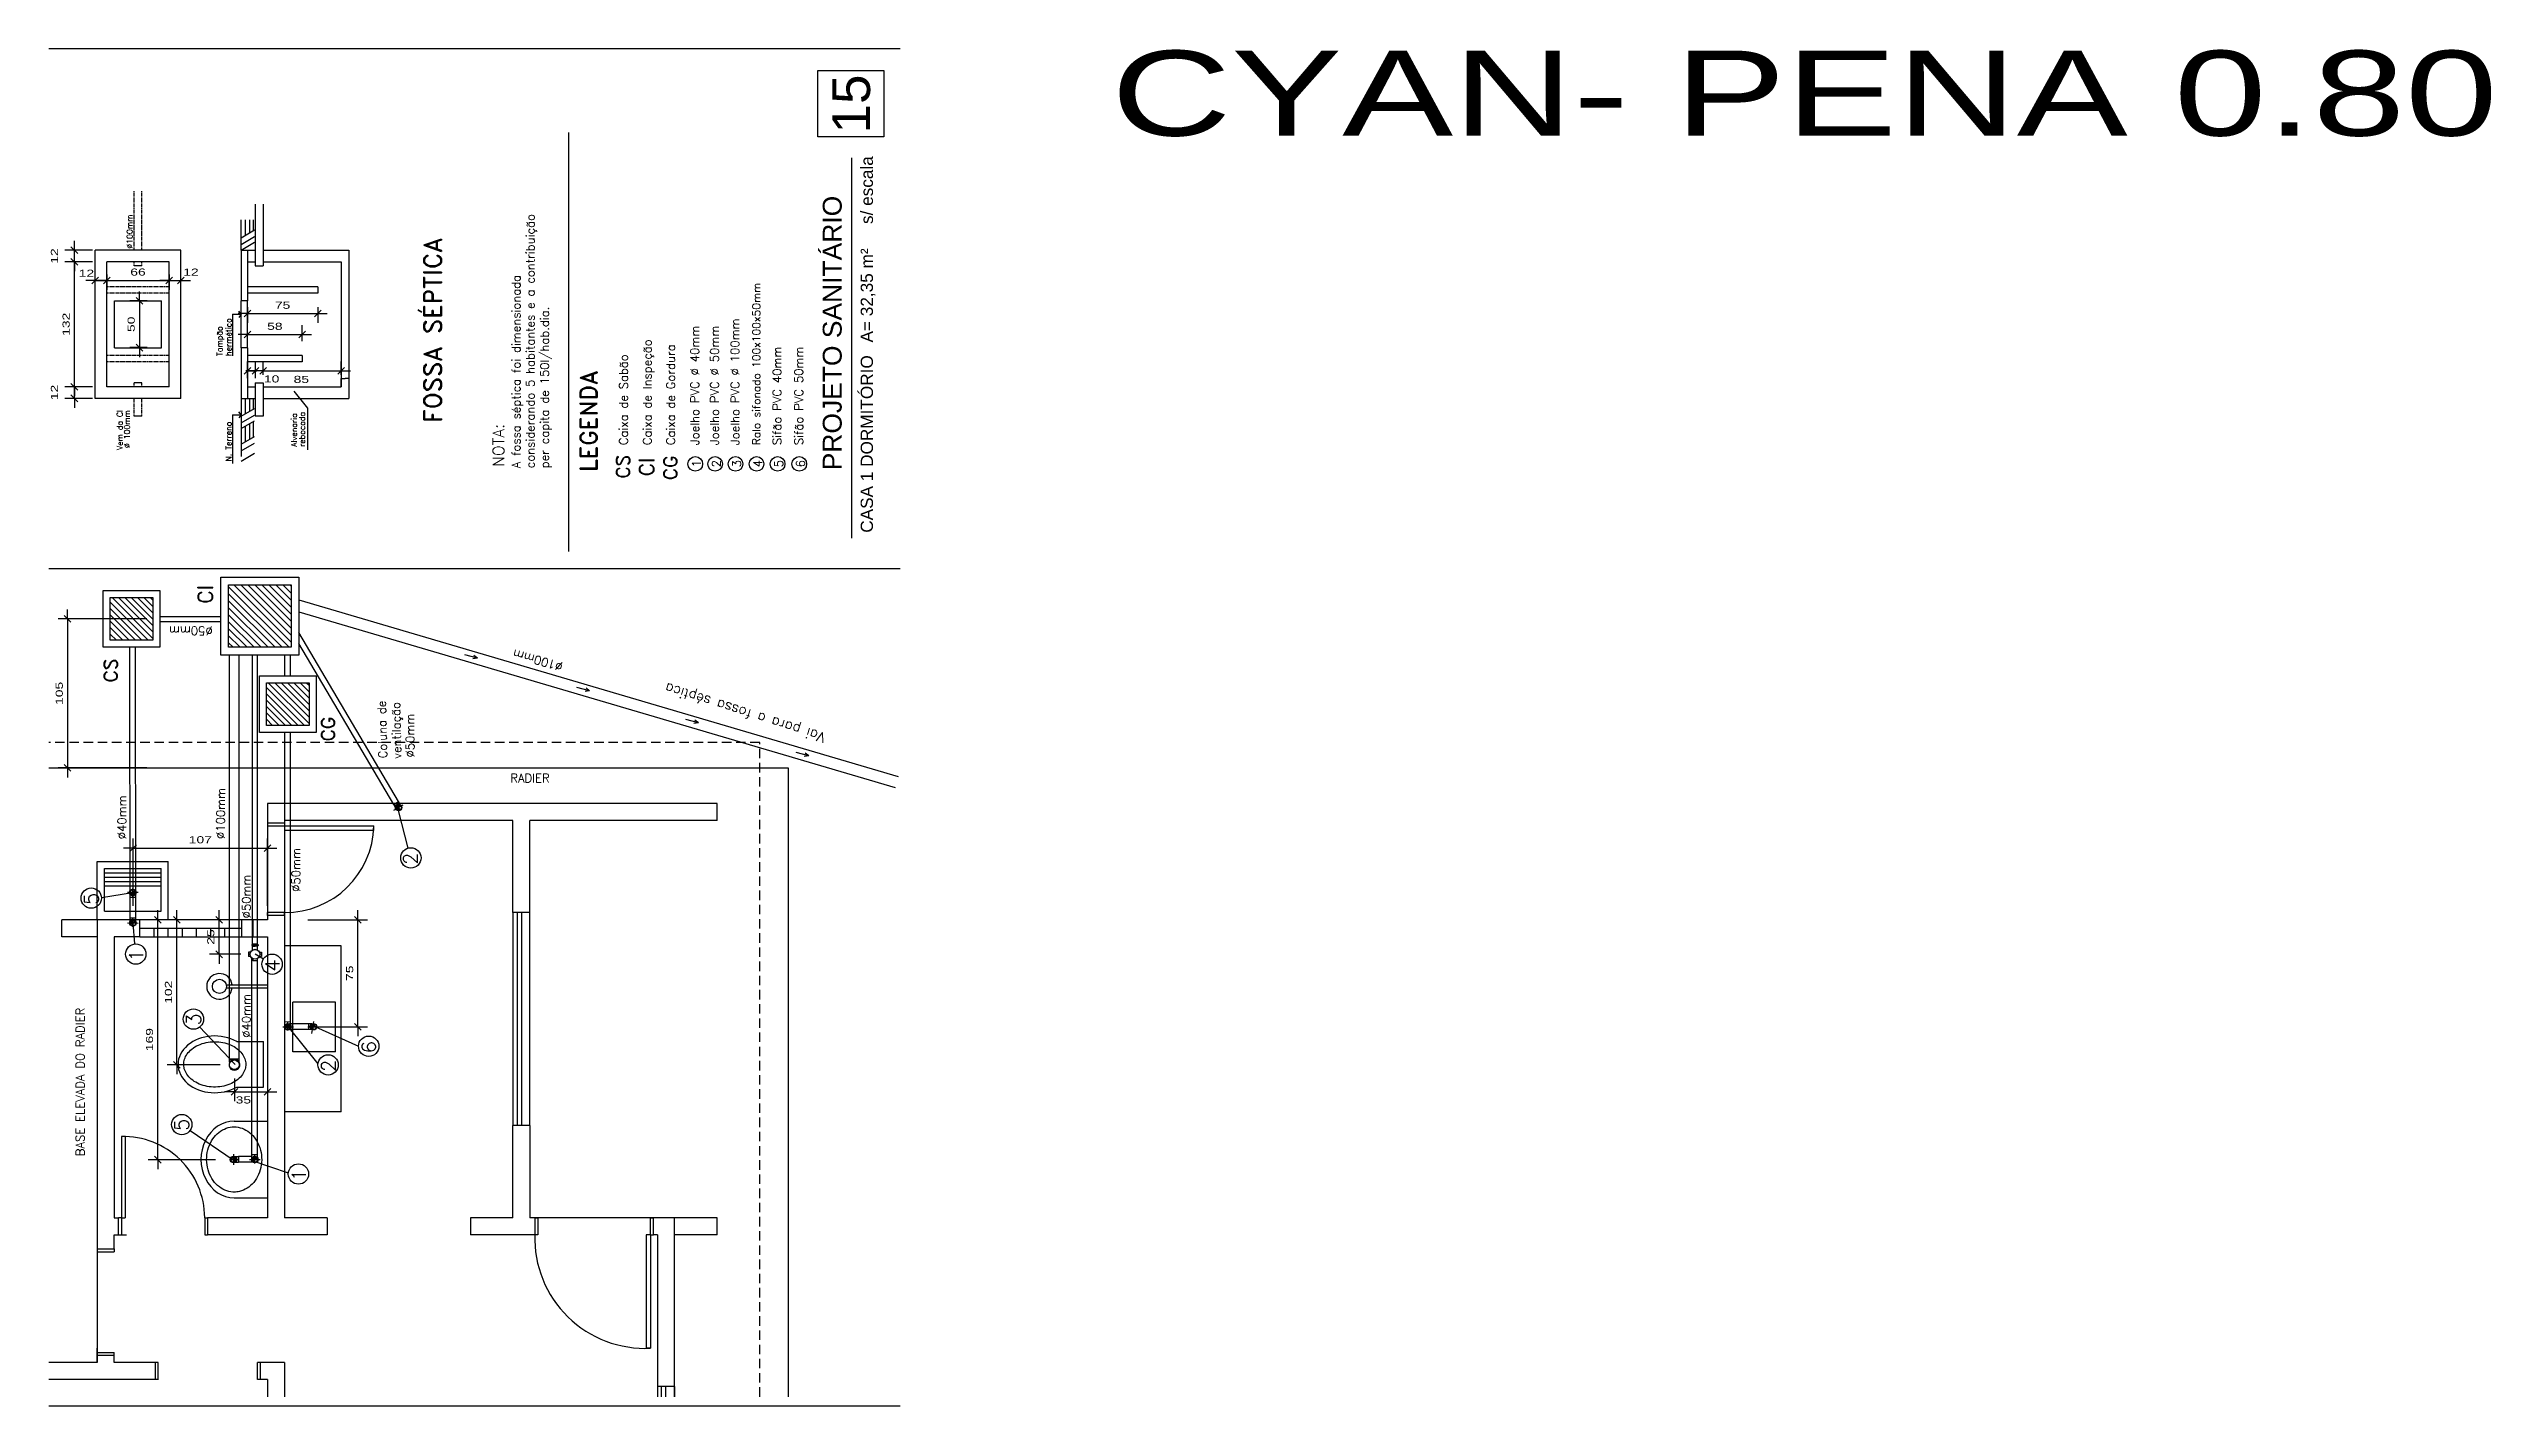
# Model space of a CAD drawing. Header units: millimetres. Extents: x 379 to 8329, y 269 to 4802.
# Drawn here: x 4837 to 7419, y 269 to 1704 of the extents above; entities that cross this region are included whole.
import ezdxf

# ---------------------------------------------------------------- set-up
doc = ezdxf.new("R2010")
doc.units = ezdxf.units.MM
doc.header["$LTSCALE"] = 20
doc.header["$MEASUREMENT"] = 0
doc.linetypes.add('DASHED', pattern=[0.75, 0.5, -0.25])
doc.linetypes.add('HIDDEN', pattern=[0.375, 0.25, -0.125])
for name, color, linetype in [('1', 7, 'Continuous'), ('ARQ-2', 2, 'Continuous'), ('ARQ-SIMB', 2, 'Continuous'), ('Cotas', 7, 'Continuous'), ('ELE-TXT', 9, 'Continuous'), ('Esquadria', 3, 'Continuous'), ('FINA', 1, 'Continuous'), ('GROSSA', 1, 'Continuous'), ('HID-2', 2, 'Continuous'), ('SAN-1', 1, 'Continuous'), ('SAN-4', 4, 'Continuous'), ('SAN-SIMB', 2, 'Continuous'), ('SAN-TXT', 9, 'Continuous'), ('Texto', 2, 'Continuous'), ('TIGRECAD', 2, 'Continuous'), ('TINTERNO', 9, 'Continuous')]:
    doc.layers.add(name, color=color, linetype=linetype)
doc.styles.add('BUILD', font='romand.shx')
doc.styles.add('REGUA100', font='arial.ttf', dxfattribs={"width": 1.4})
doc.styles.add('ROMANS', font='romans.shx')
doc.styles.add('Textos Gd.', font='arial.ttf', dxfattribs={"height": 0.15})
doc.dimstyles.new('ISO-25', dxfattribs={"dimscale": 5, "dimtxt": 1.5, "dimasz": 0.01, "dimexe": 2, "dimexo": 3, "dimgap": 0.98, "dimtad": 1, "dimrnd": 0.5, "dimtxsty": 'REGUA100', "dimblk1": 'COTATR', "dimblk2": 'COTATR', "dimsah": 1, "dimcen": 4, "dimdle": 4, "dimclrd": 1, "dimclre": 1, "dimclrt": 2, "dimaunit": 1, "dimadec": 0, "dimazin": 0, "dimtfac": 1, "dimtofl": 0, "dimtmove": 2, "dimatfit": 3, "dimldrblk": 'COTATR', "dimfxl": 1, "dimarcsym": 0})
doc.dimstyles.new('KARLA', dxfattribs={"dimscale": 0, "dimtxt": 0.1, "dimasz": 0.05, "dimexe": 0.05, "dimexo": 0.02, "dimgap": 0.05, "dimtad": 0, "dimdsep": 46, "dimtxsty": 'ROMANS', "dimblk1": 'OBLIQUE', "dimblk2": 'OBLIQUE', "dimsah": 1, "dimcen": 2.5, "dimdle": 0.05, "dimclrt": 3, "dimadec": 0, "dimazin": 0, "dimtfac": 1, "dimtdec": 4, "dimtofl": 0, "dimtmove": 0, "dimatfit": 3, "dimldrblk": 'OBLIQUE', "dimfxl": 1, "dimtolj": 1, "dimtzin": 0, "dimarcsym": 0})

msp = doc.modelspace()

# ---------------------------------------------------------------- texts
at = {"layer": '1', "color": 4, "style": 'REGUA100', "width": 1.4}
msp.add_text('CYAN- PENA 0.80', height=89.92429, dxfattribs=at).set_placement((5960.039, 1611.775))
at = {"layer": 'ELE-TXT', "style": 'BUILD'}
for s, height, p in [('FOSSA SÉPTICA', 18.9, (5252.048, 1308.056)), ('LEGENDA', 18, (5416.542, 1256.297)), ('NOTA:', 12, (5318.239, 1261.73))]:
    msp.add_text(s, height=height, rotation=90, dxfattribs=at).set_placement(p)
at = {"layer": 'SAN-TXT', "linetype": 'Continuous', "style": 'BUILD'}
for s, height, p in [('CS', 14.4, (5451.024, 1249.263)), ('CI', 15.84, (5476.905, 1251.526)), ('CG', 14.4, (5501.104, 1247.596)), ('CI', 15.84, (5010.254, 1116.81)), ('CS', 14.4, (4909.25, 1033.728)), ('CG', 14.4, (5139.082, 971.466))]:
    msp.add_text(s, height=height, rotation=90, dxfattribs=at).set_placement(p)
at = {"layer": 'Texto', "color": 3, "style": 'Textos Gd.'}
for s, height, p in [('15', 40, (5705.129, 1614.27)), ('PROJETO SANITÁRIO', 20, (5675.119, 1258.03))]:
    msp.add_text(s, height=height, rotation=90, dxfattribs=at).set_placement(p)
at = {"layer": 'Texto', "color": 2}
for s, height, style, p in [('s/ escala', 13, 'Textos Gd.', (5708.209, 1518.433)), ('A= 32,35 m²', 13, 'Textos Gd.', (5708.209, 1393.183)), ('CASA 1 DORMITÓRIO', 13, 'Textos Gd.', (5708.209, 1192.033)), ('1', 9, 'ROMANS', (5526.12, 1261.185)), ('2', 9, 'ROMANS', (5547.033, 1261.185)), ('3', 9, 'ROMANS', (5568.622, 1261.185)), ('4', 9, 'ROMANS', (5590.885, 1261.185)), ('5', 9, 'ROMANS', (5613.148, 1261.185)), ('6', 9, 'ROMANS', (5636.085, 1261.185))]:
    msp.add_text(s, height=height, rotation=90, dxfattribs=dict(at, style=style)).set_placement(p)
at = {"layer": 'Texto', "style": 'ROMANS'}
for s, height, rotation, p in [('Ø100mm', 6, 90, (4925.197, 1492.314)), ('considerando 5 habitantes e a contribuição', 9, 90, (5350.37, 1260.152)), ('A fossa séptica foi dimensionada', 9, 90, (5335.37, 1260.152)), ('Ralo sifonado 100x100x50mm', 8.25, 90, (5589.047, 1284.653)), ('per capita de 150l/hab.dia.', 9, 90, (5365.526, 1260.152)), ('Tampão', 6, 90, (5020.36, 1378.854)), ('hermético', 6, 90, (5029.858, 1378.854)), ('Caixa de Inspeção', 9, 90, (5474.076, 1284.653)), ('Joelho PVC Ø 40mm', 9, 90, (5524.282, 1284.653)), ('Joelho PVC Ø 50mm', 9, 90, (5545.196, 1284.653)), ('Joelho PVC Ø 100mm', 9, 90, (5566.784, 1284.653)), ('Caixa de Sabão', 9, 90, (5448.972, 1284.653)), ('Caixa de Gordura', 9, 90, (5498.825, 1284.653)), ('Sifão PVC 40mm', 9, 90, (5611.31, 1284.653)), ('Sifão PVC 50mm', 9, 90, (5634.248, 1284.653)), ('Vem da CI', 6, 90, (4914.871, 1279.311)), ('Ø 100mm', 6, 90, (4922.461, 1281.539)), ('Alvenaria ', 6, 90, (5099.071, 1282.796)), ('rebocada', 6, 90, (5107.618, 1282.796)), ('N. Terreno', 6, 90, (5029.858, 1267.259)), ('Ø50mm', 9, 180.19471, (5010.074, 1092.896)), ('Ø100mm', 9, 164.574874, (5380.947, 1054.315)), ('Coluna de ', 9, 91.335785, (5194.519, 953.67)), ('ventilação', 9, 91.335785, (5209.494, 953.019)), ('Vai para a fossa séptica', 10.5, 162.313795, (5658.64, 979.64)), ('Ø50mm', 9, 90.19471, (5223.315, 954.435)), ('Ø40mm', 9, 90.19471, (4918.611, 867.938)), ('Ø100mm', 9, 89.573009, (5022.736, 868.176)), ('Ø50mm', 9, 90.19471, (5102.595, 812.357)), ('Ø50mm', 9, 90.19471, (5050.228, 784.298)), ('2', 15, 90, (5226.675, 840.964)), ('5', 15, 90, (4889.261, 798.659)), ('1', 15, 90, (4936.625, 738.841)), ('4', 15, 90, (5080.734, 728.109)), ('Ø40mm', 9, 90.19471, (5050.202, 658.091)), ('BASE ELEVADA DO RADIER', 9, 90, (4874.454, 532.854)), ('3', 15, 90, (4997.477, 671.08)), ('6', 15, 90, (5182.688, 641.766)), ('2', 15, 90, (5139.979, 622.014)), ('5', 15, 90, (4984.739, 559.712)), ('1', 15, 90, (5108.612, 506.626))]:
    msp.add_text(s, height=height, rotation=rotation, dxfattribs=at).set_placement(p)
msp.add_text('RADIER', height=9, dxfattribs=at).set_placement((5324.749, 928.117))

# ---------------------------------------------------------------- blocks, each defined once
blk = doc.blocks.new('COTATR')
at = {"color": 6}
blk.add_line((-71, -71), (71, 71), dxfattribs=at)
at = {"color": 0, "linetype": 'ByBlock'}
blk.add_line((0, 0), (200, 0), dxfattribs=at)
blk = doc.blocks.new('*D209')
at = {"layer": '1', "color": 1, "lineweight": -2, "transparency": 16777216}
for p, q in [((5039.8, 782.9), (5006.8, 782.9)), ((5016.8, 746.4), (5016.8, 782.8)), ((5039.8, 746.3), (5006.8, 746.3))]:
    blk.add_line(p, q, dxfattribs=at)
at = {"layer": 'DEFPOINTS', "color": 0, "transparency": 16777216}
for p in [(5016.8, 782.9), (5054.8, 782.9), (5054.8, 746.3)]:
    blk.add_point(p, dxfattribs=at)
at = {"layer": '1', "color": 1, "lineweight": -2, "transparency": 16777216, "xscale": 0.05, "yscale": 0.05, "zscale": 0.05}
for p, rotation in [((5016.8, 782.9), 90), ((5016.8, 746.3), 270)]:
    blk.add_blockref('COTATR', p, dxfattribs=dict(at, rotation=rotation))
at = {"layer": '1', "color": 2, "transparency": 16777216, "insert": (5008.1, 764.6), "char_height": 7.5, "attachment_point": 5, "rotation": 90, "style": 'REGUA100'}
blk.add_mtext('25', dxfattribs=at)
blk = doc.blocks.new('*D210')
at = {"layer": '1', "color": 1, "lineweight": -2, "transparency": 16777216}
for p, q in [((4925.9, 797.4), (4925.9, 868.6)), ((4925.9, 858.6), (5068, 858.6)), ((5068, 797.4), (5068, 868.6))]:
    blk.add_line(p, q, dxfattribs=at)
at = {"layer": 'DEFPOINTS', "color": 0, "transparency": 16777216}
for p in [(5068, 858.6), (4925.9, 782.4), (5068, 782.4)]:
    blk.add_point(p, dxfattribs=at)
at = {"layer": '1', "color": 1, "lineweight": -2, "transparency": 16777216, "xscale": 0.05, "yscale": 0.05, "zscale": 0.05, "rotation": 180}
blk.add_blockref('COTATR', (4925.9, 858.6), dxfattribs=at)
at = {"layer": '1', "color": 1, "lineweight": -2, "transparency": 16777216, "xscale": 0.05, "yscale": 0.05, "zscale": 0.05}
blk.add_blockref('COTATR', (5068, 858.6), dxfattribs=at)
at = {"layer": '1', "color": 2, "transparency": 16777216, "insert": (4997, 867.4), "char_height": 7.5, "attachment_point": 5, "style": 'REGUA100'}
blk.add_mtext('107', dxfattribs=at)
blk = doc.blocks.new('*D211')
at = {"layer": '1', "color": 1, "lineweight": -2, "transparency": 16777216}
for p, q in [((5013, 782.9), (4942, 782.9)), ((4952, 529.3), (4952, 782.8)), ((5013, 529.2), (4942, 529.2))]:
    blk.add_line(p, q, dxfattribs=at)
at = {"layer": 'DEFPOINTS', "color": 0, "transparency": 16777216}
for p in [(4952, 782.9), (5028, 782.9), (5028, 529.2)]:
    blk.add_point(p, dxfattribs=at)
at = {"layer": '1', "color": 1, "lineweight": -2, "transparency": 16777216, "xscale": 0.05, "yscale": 0.05, "zscale": 0.05}
for p, rotation in [((4952, 782.9), 90), ((4952, 529.2), 270)]:
    blk.add_blockref('COTATR', p, dxfattribs=dict(at, rotation=rotation))
at = {"layer": '1', "color": 2, "transparency": 16777216, "insert": (4943.3, 656.1), "char_height": 7.5, "attachment_point": 5, "rotation": 90, "style": 'REGUA100'}
blk.add_mtext('169', dxfattribs=at)
blk = doc.blocks.new('*D212')
at = {"layer": '1', "color": 1, "lineweight": -2, "transparency": 16777216}
for p, q in [((5110.5, 782.9), (5173.6, 782.9)), ((5163.6, 669.7), (5163.6, 782.8)), ((5110.5, 669.7), (5173.6, 669.7))]:
    blk.add_line(p, q, dxfattribs=at)
at = {"layer": 'DEFPOINTS', "color": 0, "transparency": 16777216}
for p in [(5095.5, 782.9), (5163.6, 782.9), (5095.5, 669.7)]:
    blk.add_point(p, dxfattribs=at)
at = {"layer": '1', "color": 1, "lineweight": -2, "transparency": 16777216, "xscale": 0.05, "yscale": 0.05, "zscale": 0.05}
for p, rotation in [((5163.6, 782.9), 90), ((5163.6, 669.7), 270)]:
    blk.add_blockref('COTATR', p, dxfattribs=dict(at, rotation=rotation))
at = {"layer": '1', "color": 2, "transparency": 16777216, "insert": (5154.9, 726.3), "char_height": 7.5, "attachment_point": 5, "rotation": 90, "style": 'REGUA100'}
blk.add_mtext('75', dxfattribs=at)
blk = doc.blocks.new('*D213')
at = {"layer": '1', "color": 1, "lineweight": -2, "transparency": 16777216}
for p, q in [((5018, 782.9), (4962.1, 782.9)), ((4972.1, 629.5), (4972.1, 782.8)), ((5018, 629.5), (4962.1, 629.5))]:
    blk.add_line(p, q, dxfattribs=at)
at = {"layer": 'DEFPOINTS', "color": 0, "transparency": 16777216}
for p in [(4972.1, 782.9), (5033, 782.9), (5033, 629.5)]:
    blk.add_point(p, dxfattribs=at)
at = {"layer": '1', "color": 1, "lineweight": -2, "transparency": 16777216, "xscale": 0.05, "yscale": 0.05, "zscale": 0.05}
for p, rotation in [((4972.1, 782.9), 90), ((4972.1, 629.5), 270)]:
    blk.add_blockref('COTATR', p, dxfattribs=dict(at, rotation=rotation))
at = {"layer": '1', "color": 2, "transparency": 16777216, "insert": (4963.3, 706.2), "char_height": 7.5, "attachment_point": 5, "rotation": 90, "style": 'REGUA100'}
blk.add_mtext('102', dxfattribs=at)
blk = doc.blocks.new('*D214')
at = {"layer": '1', "color": 1, "lineweight": -2, "transparency": 16777216}
for p, q in [((5033, 615), (5033, 591)), ((5033.1, 601), (5068, 601)), ((5068, 615), (5068, 591))]:
    blk.add_line(p, q, dxfattribs=at)
at = {"layer": 'DEFPOINTS', "color": 0, "transparency": 16777216}
for p in [(5033, 630), (5068, 630), (5068, 601)]:
    blk.add_point(p, dxfattribs=at)
at = {"layer": '1', "color": 1, "lineweight": -2, "transparency": 16777216, "xscale": 0.05, "yscale": 0.05, "zscale": 0.05, "rotation": 180}
blk.add_blockref('COTATR', (5033, 601), dxfattribs=at)
at = {"layer": '1', "color": 1, "lineweight": -2, "transparency": 16777216, "xscale": 0.05, "yscale": 0.05, "zscale": 0.05}
blk.add_blockref('COTATR', (5068, 601), dxfattribs=at)
at = {"layer": '1', "color": 2, "transparency": 16777216, "insert": (5042.5, 592.3), "char_height": 7.5, "attachment_point": 5, "style": 'REGUA100'}
blk.add_mtext('35', dxfattribs=at)
blk = doc.blocks.new('*D215')
at = {"layer": '1', "color": 1, "lineweight": -2, "transparency": 16777216}
for p, q in [((4940.3, 1101), (4846.6, 1101)), ((4856.6, 1100.9), (4856.6, 943.4)), ((4940.3, 943.4), (4846.6, 943.4))]:
    blk.add_line(p, q, dxfattribs=at)
at = {"layer": 'DEFPOINTS', "color": 0, "transparency": 16777216}
for p in [(4955.3, 1101), (4856.6, 943.4), (4955.3, 943.4)]:
    blk.add_point(p, dxfattribs=at)
at = {"layer": '1', "color": 1, "lineweight": -2, "transparency": 16777216, "xscale": 0.05, "yscale": 0.05, "zscale": 0.05}
for p, rotation in [((4856.6, 1101), 90), ((4856.6, 943.4), 270)]:
    blk.add_blockref('COTATR', p, dxfattribs=dict(at, rotation=rotation))
at = {"layer": '1', "color": 2, "transparency": 16777216, "insert": (4847.9, 1022.2), "char_height": 7.5, "attachment_point": 5, "rotation": 90, "style": 'REGUA100'}
blk.add_mtext('105', dxfattribs=at)
blk = doc.blocks.new('_Oblique')
at = {"layer": 'Esquadria', "color": 0, "lineweight": -2}
blk.add_line((-0.5, -0.5), (0.5, 0.5), dxfattribs=at)
blk = doc.blocks.new('*D216')
at = {"layer": 'DEFPOINTS', "color": 0, "transparency": 16777216}
for p in [(5145.9, 1355), (5145.9, 1346.4), (5154.2, 1334.1)]:
    blk.add_point(p, dxfattribs=at)
at = {"layer": 'SAN-SIMB', "color": 0, "lineweight": -2, "transparency": 16777216}
for p, q in [((5145.9, 1346.4), (5145.9, 1355)), ((5145.9, 1355), (5150, 1355)), ((5154.2, 1355), (5150.1, 1355)), ((5154.2, 1334.1), (5154.2, 1355))]:
    blk.add_line(p, q, dxfattribs=at)
at = {"layer": 'SAN-SIMB', "color": 0, "lineweight": -2, "transparency": 16777216, "xscale": 0.02, "yscale": 0.02, "zscale": 0.02, "rotation": 180}
blk.add_blockref('_Oblique', (5145.9, 1355), dxfattribs=at)
at = {"layer": 'SAN-SIMB', "color": 0, "lineweight": -2, "transparency": 16777216, "xscale": 0.02, "yscale": 0.02, "zscale": 0.02}
blk.add_blockref('_Oblique', (5154.2, 1355), dxfattribs=at)
at = {"layer": 'SAN-SIMB', "color": 3, "transparency": 16777216, "insert": (5150, 1355), "char_height": 0.06, "attachment_point": 5, "style": 'ROMANS'}
blk.add_mtext('\\A1;0.1', dxfattribs=at)
blk = doc.blocks.new('*D217')
at = {"layer": '1', "color": 1, "lineweight": -2, "transparency": 16777216}
for p, q in [((4883.1, 1490.8), (4853.8, 1490.8)), ((4883.1, 1478.4), (4853.8, 1478.4)), ((4863.8, 1478.5), (4863.8, 1490.8))]:
    blk.add_line(p, q, dxfattribs=at)
at = {"layer": 'DEFPOINTS', "color": 0, "transparency": 16777216}
for p in [(4863.8, 1490.8), (4898.1, 1490.8), (4898.1, 1478.4)]:
    blk.add_point(p, dxfattribs=at)
at = {"layer": '1', "color": 1, "lineweight": -2, "transparency": 16777216, "xscale": 0.05, "yscale": 0.05, "zscale": 0.05}
for p, rotation in [((4863.8, 1490.8), 90), ((4863.8, 1478.4), 270)]:
    blk.add_blockref('COTATR', p, dxfattribs=dict(at, rotation=rotation))
at = {"layer": '1', "color": 2, "transparency": 16777216, "insert": (4842.7, 1484.6), "char_height": 7.5, "attachment_point": 5, "rotation": 90, "style": 'REGUA100'}
blk.add_mtext('12', dxfattribs=at)
blk = doc.blocks.new('*D218')
at = {"layer": '1', "color": 1, "lineweight": -2, "transparency": 16777216}
for p, q in [((4883.1, 1478.4), (4853.8, 1478.4)), ((4863.8, 1346.5), (4863.8, 1478.4)), ((4883.1, 1346.4), (4853.8, 1346.4))]:
    blk.add_line(p, q, dxfattribs=at)
at = {"layer": 'DEFPOINTS', "color": 0, "transparency": 16777216}
for p in [(4863.8, 1478.4), (4898.1, 1478.4), (4898.1, 1346.4)]:
    blk.add_point(p, dxfattribs=at)
at = {"layer": '1', "color": 1, "lineweight": -2, "transparency": 16777216, "xscale": 0.05, "yscale": 0.05, "zscale": 0.05}
for p, rotation in [((4863.8, 1478.4), 90), ((4863.8, 1346.4), 270)]:
    blk.add_blockref('COTATR', p, dxfattribs=dict(at, rotation=rotation))
at = {"layer": '1', "color": 2, "transparency": 16777216, "insert": (4855.1, 1412.4), "char_height": 7.5, "attachment_point": 5, "rotation": 90, "style": 'REGUA100'}
blk.add_mtext('132', dxfattribs=at)
blk = doc.blocks.new('*D219')
at = {"layer": '1', "color": 1, "lineweight": -2, "transparency": 16777216}
for p, q in [((4883.1, 1346.4), (4853.8, 1346.4)), ((4863.8, 1334.1), (4863.8, 1346.4)), ((4883.1, 1334.1), (4853.8, 1334.1))]:
    blk.add_line(p, q, dxfattribs=at)
at = {"layer": 'DEFPOINTS', "color": 0, "transparency": 16777216}
for p in [(4863.8, 1346.4), (4898.1, 1346.4), (4898.1, 1334.1)]:
    blk.add_point(p, dxfattribs=at)
at = {"layer": '1', "color": 1, "lineweight": -2, "transparency": 16777216, "xscale": 0.05, "yscale": 0.05, "zscale": 0.05}
for p, rotation in [((4863.8, 1346.4), 90), ((4863.8, 1334.1), 270)]:
    blk.add_blockref('COTATR', p, dxfattribs=dict(at, rotation=rotation))
at = {"layer": '1', "color": 2, "transparency": 16777216, "insert": (4842.7, 1340.3), "char_height": 7.5, "attachment_point": 5, "rotation": 90, "style": 'REGUA100'}
blk.add_mtext('12', dxfattribs=at)
blk = doc.blocks.new('*D220')
at = {"layer": '1', "color": 1, "lineweight": -2, "transparency": 16777216}
for p, q in [((4898.1, 1465), (4898.1, 1448.8)), ((4898.2, 1458.8), (4964.1, 1458.8)), ((4964.1, 1465), (4964.1, 1448.8))]:
    blk.add_line(p, q, dxfattribs=at)
at = {"layer": 'DEFPOINTS', "color": 0, "transparency": 16777216}
for p in [(4898.1, 1480), (4964.1, 1480), (4964.1, 1458.8)]:
    blk.add_point(p, dxfattribs=at)
at = {"layer": '1', "color": 1, "lineweight": -2, "transparency": 16777216, "xscale": 0.05, "yscale": 0.05, "zscale": 0.05, "rotation": 180}
blk.add_blockref('COTATR', (4898.1, 1458.8), dxfattribs=at)
at = {"layer": '1', "color": 1, "lineweight": -2, "transparency": 16777216, "xscale": 0.05, "yscale": 0.05, "zscale": 0.05}
blk.add_blockref('COTATR', (4964.1, 1458.8), dxfattribs=at)
at = {"layer": '1', "color": 2, "transparency": 16777216, "insert": (4931.1, 1467.6), "char_height": 7.5, "attachment_point": 5, "style": 'REGUA100'}
blk.add_mtext('66', dxfattribs=at)
blk = doc.blocks.new('*D221')
at = {"layer": '1', "color": 1, "lineweight": -2, "transparency": 16777216}
for p, q in [((4964.1, 1439.4), (4964.1, 1468.8)), ((4964.2, 1458.8), (4976.5, 1458.8)), ((4976.5, 1439.4), (4976.5, 1468.8))]:
    blk.add_line(p, q, dxfattribs=at)
at = {"layer": 'DEFPOINTS', "color": 0, "transparency": 16777216}
for p in [(4976.5, 1458.8), (4964.1, 1424.4), (4976.5, 1424.4)]:
    blk.add_point(p, dxfattribs=at)
at = {"layer": '1', "color": 1, "lineweight": -2, "transparency": 16777216, "xscale": 0.05, "yscale": 0.05, "zscale": 0.05, "rotation": 180}
blk.add_blockref('COTATR', (4964.1, 1458.8), dxfattribs=at)
at = {"layer": '1', "color": 1, "lineweight": -2, "transparency": 16777216, "xscale": 0.05, "yscale": 0.05, "zscale": 0.05}
blk.add_blockref('COTATR', (4976.5, 1458.8), dxfattribs=at)
at = {"layer": '1', "color": 2, "transparency": 16777216, "insert": (4987.1, 1467.6), "char_height": 7.5, "attachment_point": 5, "style": 'REGUA100'}
blk.add_mtext('12', dxfattribs=at)
blk = doc.blocks.new('*D222')
at = {"layer": '1', "color": 1, "lineweight": -2, "transparency": 16777216}
for p, q in [((4885.8, 1439.4), (4885.8, 1468.8)), ((4885.8, 1458.8), (4898.1, 1458.8)), ((4898.1, 1439.4), (4898.1, 1468.8))]:
    blk.add_line(p, q, dxfattribs=at)
at = {"layer": 'DEFPOINTS', "color": 0, "transparency": 16777216}
for p in [(4898.1, 1458.8), (4885.8, 1424.4), (4898.1, 1424.4)]:
    blk.add_point(p, dxfattribs=at)
at = {"layer": '1', "color": 1, "lineweight": -2, "transparency": 16777216, "xscale": 0.05, "yscale": 0.05, "zscale": 0.05, "rotation": 180}
blk.add_blockref('COTATR', (4885.8, 1458.8), dxfattribs=at)
at = {"layer": '1', "color": 1, "lineweight": -2, "transparency": 16777216, "xscale": 0.05, "yscale": 0.05, "zscale": 0.05}
blk.add_blockref('COTATR', (4898.1, 1458.8), dxfattribs=at)
at = {"layer": '1', "color": 2, "transparency": 16777216, "insert": (4876.6, 1466.4), "char_height": 7.5, "attachment_point": 5, "style": 'REGUA100'}
blk.add_mtext('12', dxfattribs=at)
blk = doc.blocks.new('*D223')
at = {"layer": '1', "color": 1, "lineweight": -2, "transparency": 16777216}
for p, q in [((4940.9, 1437.2), (4922.6, 1437.2)), ((4932.6, 1437.1), (4932.6, 1387.7)), ((4940.9, 1387.7), (4922.6, 1387.7))]:
    blk.add_line(p, q, dxfattribs=at)
at = {"layer": 'DEFPOINTS', "color": 0, "transparency": 16777216}
for p in [(4955.9, 1437.2), (4932.6, 1387.7), (4955.9, 1387.7)]:
    blk.add_point(p, dxfattribs=at)
at = {"layer": '1', "color": 1, "lineweight": -2, "transparency": 16777216, "xscale": 0.05, "yscale": 0.05, "zscale": 0.05}
for p, rotation in [((4932.6, 1437.2), 90), ((4932.6, 1387.7), 270)]:
    blk.add_blockref('COTATR', p, dxfattribs=dict(at, rotation=rotation))
at = {"layer": '1', "color": 2, "transparency": 16777216, "insert": (4923.9, 1412.4), "char_height": 7.5, "attachment_point": 5, "rotation": 90, "style": 'REGUA100'}
blk.add_mtext('50', dxfattribs=at)
blk = doc.blocks.new('*D224')
at = {"layer": '1', "color": 1, "lineweight": -2, "transparency": 16777216}
for p, q in [((5046.9, 1430.4), (5046.9, 1413.8)), ((5047, 1423.8), (5121.1, 1423.8)), ((5121.2, 1430.4), (5121.2, 1413.8))]:
    blk.add_line(p, q, dxfattribs=at)
at = {"layer": 'DEFPOINTS', "color": 0, "transparency": 16777216}
for p in [(5046.9, 1445.4), (5121.2, 1445.4), (5121.2, 1423.8)]:
    blk.add_point(p, dxfattribs=at)
at = {"layer": '1', "color": 1, "lineweight": -2, "transparency": 16777216, "xscale": 0.05, "yscale": 0.05, "zscale": 0.05, "rotation": 180}
blk.add_blockref('COTATR', (5046.9, 1423.8), dxfattribs=at)
at = {"layer": '1', "color": 1, "lineweight": -2, "transparency": 16777216, "xscale": 0.05, "yscale": 0.05, "zscale": 0.05}
blk.add_blockref('COTATR', (5121.2, 1423.8), dxfattribs=at)
at = {"layer": '1', "color": 2, "transparency": 16777216, "insert": (5084, 1432.5), "char_height": 7.5, "attachment_point": 5, "style": 'REGUA100'}
blk.add_mtext('75', dxfattribs=at)
blk = doc.blocks.new('*D225')
at = {"layer": '1', "color": 1, "lineweight": -2, "transparency": 16777216}
for p, q in [((5046.9, 1394.4), (5046.9, 1411.5)), ((5047, 1401.5), (5104.6, 1401.5)), ((5104.7, 1394.4), (5104.7, 1411.5))]:
    blk.add_line(p, q, dxfattribs=at)
at = {"layer": 'DEFPOINTS', "color": 0, "transparency": 16777216}
for p in [(5104.7, 1401.5), (5046.9, 1379.4), (5104.7, 1379.4)]:
    blk.add_point(p, dxfattribs=at)
at = {"layer": '1', "color": 1, "lineweight": -2, "transparency": 16777216, "xscale": 0.05, "yscale": 0.05, "zscale": 0.05, "rotation": 180}
blk.add_blockref('COTATR', (5046.9, 1401.5), dxfattribs=at)
at = {"layer": '1', "color": 1, "lineweight": -2, "transparency": 16777216, "xscale": 0.05, "yscale": 0.05, "zscale": 0.05}
blk.add_blockref('COTATR', (5104.7, 1401.5), dxfattribs=at)
at = {"layer": '1', "color": 2, "transparency": 16777216, "insert": (5075.8, 1410.2), "char_height": 7.5, "attachment_point": 5, "style": 'REGUA100'}
blk.add_mtext('58', dxfattribs=at)
blk = doc.blocks.new('*D226')
at = {"layer": '1', "color": 1, "lineweight": -2, "transparency": 16777216}
for p, q in [((5046.9, 1355.4), (5046.9, 1373.1)), ((5055.2, 1355.4), (5055.2, 1373.1)), ((5046.9, 1363.1), (5046.8, 1363.1)), ((5055.2, 1363.1), (5055.3, 1363.1))]:
    blk.add_line(p, q, dxfattribs=at)
at = {"layer": 'DEFPOINTS', "color": 0, "transparency": 16777216}
for p in [(5046.9, 1363.1), (5046.9, 1340.4), (5055.2, 1340.4)]:
    blk.add_point(p, dxfattribs=at)
at = {"layer": '1', "color": 1, "lineweight": -2, "transparency": 16777216, "xscale": 0.05, "yscale": 0.05, "zscale": 0.05}
blk.add_blockref('COTATR', (5046.9, 1363.1), dxfattribs=at)
at = {"layer": '1', "color": 1, "lineweight": -2, "transparency": 16777216, "xscale": 0.05, "yscale": 0.05, "zscale": 0.05, "rotation": 180}
blk.add_blockref('COTATR', (5055.2, 1363.1), dxfattribs=at)
at = {"layer": '1', "color": 2, "transparency": 16777216, "insert": (5072.4, 1354.6), "char_height": 7.5, "attachment_point": 5, "style": 'REGUA100'}
blk.add_mtext('10', dxfattribs=at)
blk = doc.blocks.new('*D227')
at = {"layer": '1', "color": 1, "lineweight": -2, "transparency": 16777216}
for p, q in [((5063.4, 1358.8), (5063.4, 1373.1)), ((5145.9, 1358.8), (5145.9, 1373.1)), ((5063.5, 1363.1), (5145.9, 1363.1))]:
    blk.add_line(p, q, dxfattribs=at)
at = {"layer": 'DEFPOINTS', "color": 0, "transparency": 16777216}
for p in [(5063.4, 1343.8), (5145.9, 1363.1), (5145.9, 1343.8)]:
    blk.add_point(p, dxfattribs=at)
at = {"layer": '1', "color": 1, "lineweight": -2, "transparency": 16777216, "xscale": 0.05, "yscale": 0.05, "zscale": 0.05, "rotation": 180}
blk.add_blockref('COTATR', (5063.4, 1363.1), dxfattribs=at)
at = {"layer": '1', "color": 1, "lineweight": -2, "transparency": 16777216, "xscale": 0.05, "yscale": 0.05, "zscale": 0.05}
blk.add_blockref('COTATR', (5145.9, 1363.1), dxfattribs=at)
at = {"layer": '1', "color": 2, "transparency": 16777216, "insert": (5103.8, 1354.1), "char_height": 7.5, "attachment_point": 5, "style": 'REGUA100'}
blk.add_mtext('85', dxfattribs=at)
blk = doc.blocks.new('j9n100s')
at = {"layer": 'TIGRECAD'}
for p, q in [((27, 51), (60, 51)), ((27, -51), (60, -51))]:
    blk.add_line(p, q, dxfattribs=at)
blk.add_circle((0, 0), 53.2, dxfattribs=at)
for start, end in [(61.785, 298.215), (298.215, 61.785)]:
    blk.add_arc((0, 0), 57.7, start, end, dxfattribs=at)
at = {"layer": 'TINTERNO'}
blk.add_line((60, -51), (60, 51), dxfattribs=at)
blk.add_circle((0, 0), 51, dxfattribs=at)
blk = doc.blocks.new('csn105cp')
at = {"layer": 'TIGRECAD'}
for p, q in [((-69, -22), (-69, 22)), ((-49, 22), (-69, 22)), ((22, 69), (-22, 69)), ((-22, 49), (-22, 69)), ((22, 49), (22, 69)), ((45, 27), (85, 27)), ((90, 27), (85, 27)), ((85, 27), (85, 27)), ((91, 31), (91, 28)), ((101, 32), (92, 32)), ((92, -31), (92, 31)), ((101, 31), (101, -31)), ((102, 31), (102, 28)), ((108, 27), (103, 27)), ((108, -27), (108, 27)), ((-49, -22), (-69, -22)), ((-22, -49), (-22, -69)), ((22, -69), (-22, -69)), ((22, -49), (22, -69)), ((45, -27), (85, -27)), ((90, -27), (85, -27)), ((85, -27), (85, -27)), ((91, -31), (91, -28)), ((101, -32), (92, -32)), ((102, -31), (102, -28)), ((108, -27), (103, -27))]:
    blk.add_line(p, q, dxfattribs=at)
blk.add_circle((0, 0), 52.8, dxfattribs=at)
for centre, radius, start, end in [((-49, 23), 1.5, 270, 334.5897), ((-23, 49), 1.5, 295.4103, 0), ((23, 49), 1.5, 180, 244.5897), ((90, 28), 1, 270, 355), ((92, 31), 1, 90, 175), ((101, 31), 1, 15, 90), ((103, 28), 1, 195, 270), ((-49, -23), 1.5, 25.4103, 90), ((-23, -49), 1.5, 0, 64.5897), ((23, -49), 1.5, 115.4103, 180), ((90, -28), 1, 5, 90), ((92, -31), 1, 185, 270), ((101, -31), 1, 270, 345), ((103, -28), 1, 90, 165)]:
    blk.add_arc(centre, radius, start, end, dxfattribs=at)
at = {"layer": 'TINTERNO'}
for p, q in [((85, 27), (85, 0)), ((85, 27), (85, 0)), ((85, -27), (85, 0)), ((85, -27), (85, 0)), ((91, 27), (91, -27)), ((103, 27), (103, -27))]:
    blk.add_line(p, q, dxfattribs=at)
blk.add_circle((0, 0), 50.8, dxfattribs=at)

# ---------------------------------------------------------------- dimensions: what is measured, and where the dimension line sits
at = {"layer": '1', "color": 1}
for p1, p2, distance, text, picture, middle in [((4898.116, 1478.439), (4898.116, 1490.814), 34.314, '12', '*D217', (4842.687, 1484.626)), ((4898.126, 1346.439), (4898.126, 1478.439), 34.314, '132', '*D218', (4855.08, 1412.439)), ((4955.876, 1437.189), (4955.876, 1387.689), -23.239, '50', '*D223', (4923.907, 1412.439)), ((5046.903, 1445.439), (5121.153, 1445.439), -21.607, '75', '*D224', (5084.028, 1432.545)), ((4898.116, 1334.064), (4898.116, 1346.439), 34.314, '12', '*D219', (4842.687, 1340.251))]:
    dim = msp.add_aligned_dim(p1=p1, p2=p2, distance=distance, text=text, dimstyle='ISO-25', override={"dimblk": 'COTATR', "dimatfit": 2}, dxfattribs=at)
    dim.commit()
    dim.dimension.update_dxf_attribs({"geometry": picture, "text_midpoint": middle})
dim = msp.add_linear_dim(base=(4964.126, 1458.764), p1=(4898.126, 1480.011), p2=(4964.126, 1480.011), angle=0, dimstyle='ISO-25', override={"dimblk": 'COTATR', "dimatfit": 2}, dxfattribs=at)
dim.commit()
dim.dimension.update_dxf_attribs({"geometry": '*D220', "text_midpoint": (4931.126, 1467.575), "dimtype": 161})
for base, p1, p2, angle, text, picture, middle in [((4976.501, 1458.764), (4964.126, 1424.45), (4976.501, 1424.45), 0, '12', '*D221', (4987.149, 1467.575)), ((4898.126, 1458.764), (4885.751, 1424.45), (4898.126, 1424.45), 0, '12', '*D222', (4876.629, 1466.433)), ((5046.903, 1363.081), (5055.153, 1340.416), (5046.903, 1340.416), 180, '10', '*D226', (5072.424, 1354.578)), ((5145.903, 1363.081), (5063.403, 1343.799), (5145.903, 1343.799), 0, '85', '*D227', (5103.778, 1354.076))]:
    dim = msp.add_linear_dim(base=base, p1=p1, p2=p2, angle=angle, text=text, dimstyle='ISO-25', override={"dimblk": 'COTATR', "dimatfit": 2}, dxfattribs=at)
    dim.commit()
    dim.dimension.update_dxf_attribs({"geometry": picture, "text_midpoint": middle, "dimtype": 161})
dim = msp.add_aligned_dim(p1=(5046.903, 1379.439), p2=(5104.653, 1379.439), distance=22.023, dimstyle='ISO-25', override={"dimblk": 'COTATR', "dimatfit": 2}, dxfattribs=at)
dim.commit()
dim.dimension.update_dxf_attribs({"geometry": '*D225', "text_midpoint": (5075.778, 1410.191)})
at = {"layer": '1'}
for p1, p2, distance, text, picture, middle in [((4955.278, 1100.961), (4955.278, 943.38), -98.672, '105', '*D215', (4847.877, 1022.171)), ((4925.877, 782.447), (5068.027, 782.447), 76.174, '107', '*D210', (4996.952, 867.351)), ((5027.985, 529.226), (5027.985, 782.88), 75.973, '169', '*D211', (4943.283, 656.053)), ((5033.027, 629.496), (5033.027, 782.88), 60.958, '102', '*D213', (4963.34, 706.188)), ((5054.812, 746.336), (5054.812, 782.88), 38.017, '25', '*D209', (5008.066, 764.608)), ((5095.498, 669.686), (5095.498, 782.88), -68.093, '75', '*D212', (5154.876, 726.283))]:
    dim = msp.add_aligned_dim(p1=p1, p2=p2, distance=distance, text=text, dimstyle='ISO-25', override={"dimblk": 'COTATR', "dimatfit": 2}, dxfattribs=at)
    dim.commit()
    dim.dimension.update_dxf_attribs({"geometry": picture, "text_midpoint": middle})
dim = msp.add_linear_dim(base=(5068.027, 601.014), p1=(5033.027, 629.964), p2=(5068.027, 629.964), angle=0, dimstyle='ISO-25', override={"dimblk": 'COTATR', "dimatfit": 2}, dxfattribs=at)
dim.commit()
dim.dimension.update_dxf_attribs({"geometry": '*D214', "text_midpoint": (5042.534, 592.282), "dimtype": 161})
at = {"layer": 'SAN-SIMB'}
dim = msp.add_linear_dim(base=(5145.903, 1354.964), p1=(5154.153, 1334.064), p2=(5145.903, 1346.439), angle=180, text='0.1', dimstyle='KARLA', override={"dimscale": 1, "dimtxt": 0.06, "dimasz": 0.02, "dimexe": 0.01, "dimexo": 0.01, "dimgap": 0.02, "dimdle": 0.01, "dimatfit": 1}, dxfattribs=at)
dim.commit()
dim.dimension.update_dxf_attribs({"geometry": '*D216', "text_midpoint": (5150.028, 1354.964)})

# ---------------------------------------------------------------- hatches: boundary and pattern name
at = {"layer": 'FINA'}
h = msp.add_hatch(dxfattribs=at)
h.set_pattern_fill('ANSI31', color=256, scale=1.65, angle=180, style=0)
h.set_pattern_definition([(315, (26618.295, 7563.2864), (-3.7043556, -3.7043556), [])])
h.paths.add_polyline_path([(5092.895, 1070.961), (5092.895, 1136.961), (5026.895, 1136.961), (5026.895, 1070.961)])
h = msp.add_hatch(dxfattribs=at)
h.set_pattern_fill('ANSI31', color=256, scale=1.5, style=0)
h.set_pattern_definition([(135, (-14558.917, -4866.204), (3.367596, 3.367596), [])])
h.paths.add_polyline_path([(4901.818, 1123.461), (4901.818, 1078.461), (4946.818, 1078.461), (4946.818, 1123.461)])
h = msp.add_hatch(dxfattribs=at)
h.set_pattern_fill('ANSI31', color=256, scale=1.5, style=0)
h.set_pattern_definition([(135, (-14393.746, -4956.262), (3.367596, 3.367596), [])])
h.paths.add_polyline_path([(5066.989, 1033.403), (5066.989, 988.403), (5111.989, 988.403), (5111.989, 1033.403)])

# ---------------------------------------------------------------- linework, layer by layer
at = {"color": 1}
msp.add_line((5685.73, 1186.115), (5685.73, 1588.414), dxfattribs=at)
at = {"layer": '1', "color": 1}
for p, q in [((5736.833, 1703.615), (4836.833, 1703.615)), ((5736.833, 1703.615), (4836.833, 1703.615)), ((4836.833, 943.38), (5618.527, 943.38)), ((5543.527, 905.88), (5068.027, 905.88)), ((5068.027, 905.88), (5068.027, 881.88)), ((5068.027, 881.88), (5068.027, 790.38)), ((5327.527, 887.88), (5086.027, 887.88)), ((5086.027, 887.88), (5086.027, 881.88)), ((5086.027, 884.88), (5086.027, 881.88)), ((5086.027, 881.88), (5086.027, 877.38)), ((5180.522, 881.88), (5086.027, 881.88)), ((5180.29, 877.38), (5180.522, 881.88)), ((5327.527, 790.38), (5327.527, 887.88)), ((5345.527, 790.38), (5345.527, 887.88)), ((5543.527, 887.88), (5345.527, 887.88)), ((5180.29, 877.38), (5086.027, 877.38)), ((4888.027, 782.88), (4888.027, 844.38)), ((4888.027, 844.38), (4963.027, 844.38)), ((4895.527, 791.88), (4895.527, 836.88)), ((4895.527, 836.88), (4955.527, 836.88)), ((4895.527, 832.38), (4955.527, 832.38)), ((4895.527, 827.88), (4955.527, 827.88)), ((4955.527, 791.88), (4955.527, 836.88)), ((4963.027, 782.88), (4963.027, 844.38)), ((4895.527, 823.38), (4955.527, 823.38)), ((4895.527, 818.88), (4955.527, 818.88)), ((4906.027, 782.88), (4850.527, 782.88)), ((4850.527, 764.88), (4850.527, 782.88)), ((4933.027, 782.88), (4888.027, 782.88)), ((4933.027, 782.88), (4888.027, 782.88)), ((4895.527, 791.88), (4955.527, 791.88)), ((5053.027, 782.88), (4933.027, 782.88)), ((5053.027, 782.88), (4933.027, 782.88)), ((5068.027, 782.88), (5053.027, 782.88)), ((5068.027, 782.88), (5053.027, 782.88)), ((5068.027, 787.38), (5068.027, 782.88)), ((5068.027, 787.38), (5068.027, 782.88)), ((5086.027, 787.38), (5086.027, 467.88)), ((5327.527, 790.38), (5327.527, 565.38)), ((5332.027, 790.38), (5332.027, 565.38)), ((5336.527, 790.38), (5336.527, 565.38)), ((5345.527, 565.38), (5345.527, 790.38)), ((4888.027, 764.88), (4850.527, 764.88)), ((4888.027, 764.88), (4888.027, 434.88)), ((4933.027, 764.88), (4906.027, 764.88)), ((4906.027, 764.88), (4906.027, 467.88)), ((4933.027, 764.88), (4906.027, 764.88)), ((4933.027, 773.88), (5041.027, 773.88)), ((4933.027, 773.88), (5041.027, 773.88)), ((4933.027, 764.88), (5053.027, 764.88)), ((4933.027, 764.88), (5053.027, 764.88)), ((4948.027, 764.88), (4948.027, 773.88)), ((4948.027, 764.88), (4948.027, 773.88)), ((4963.027, 764.88), (4963.027, 773.88)), ((4963.027, 764.88), (4963.027, 773.88)), ((4978.027, 764.88), (4978.027, 773.88)), ((4978.027, 764.88), (4978.027, 773.88)), ((4993.027, 764.88), (4993.027, 773.88)), ((4993.027, 764.88), (4993.027, 773.88)), ((5008.027, 764.88), (5008.027, 773.88)), ((5023.027, 764.88), (5023.027, 773.88)), ((5038.027, 764.88), (5038.027, 773.88)), ((5038.027, 764.88), (5038.027, 773.88)), ((5068.027, 764.88), (5068.027, 467.88)), ((5146.027, 755.13), (5086.027, 755.13)), ((5146.027, 579.63), (5146.027, 755.13)), ((5024.555, 713.88), (5068.027, 713.88)), ((5024.555, 710.88), (5068.027, 710.88)), ((5139.8, 695.88), (5094.8, 695.88)), ((5094.8, 643.38), (5094.8, 695.88)), ((5139.8, 643.38), (5139.8, 695.88)), ((5035.492, 653.964), (5063.782, 653.964)), ((5063.782, 605.964), (5063.782, 653.964)), ((5139.8, 643.38), (5094.8, 643.38)), ((5035.492, 605.964), (5063.782, 605.964)), ((5032.777, 569.88), (5068.027, 569.88)), ((5146.027, 579.63), (5086.027, 579.63)), ((4917.688, 553.621), (4913.527, 553.72)), ((4913.527, 553.72), (4913.527, 467.88)), ((4917.688, 553.621), (4917.688, 467.88)), ((5327.527, 467.88), (5327.527, 565.38)), ((5345.527, 565.38), (5345.527, 467.88)), ((4910.527, 449.88), (4910.527, 467.88)), ((4913.527, 467.88), (4910.527, 467.88)), ((4913.188, 467.88), (4917.688, 467.88)), ((5068.027, 467.88), (5004.616, 467.88)), ((5032.777, 488.88), (5068.027, 488.88)), ((5131.027, 467.88), (5086.027, 467.88)), ((5131.027, 467.88), (5131.027, 449.88)), ((5282.527, 467.88), (5282.527, 449.88)), ((5350.702, 467.88), (5345.527, 467.88)), ((5478.952, 467.88), (5353.702, 467.88)), ((5473.027, 449.88), (5473.027, 467.88)), ((5473.027, 467.88), (5476.027, 467.88)), ((5543.527, 449.88), (5543.527, 467.88)), ((4906.027, 434.88), (4906.027, 449.88)), ((5131.027, 449.88), (5004.616, 449.88)), ((5350.702, 449.88), (5282.527, 449.88)), ((5468.527, 449.88), (5468.527, 329.959)), ((5473.027, 449.88), (5468.527, 449.88)), ((5473.027, 449.88), (5473.027, 329.88)), ((5473.027, 449.88), (5476.027, 449.88)), ((4888.027, 431.88), (4888.027, 329.88)), ((4888.027, 314.88), (4836.833, 314.88)), ((4888.027, 325.38), (4888.027, 329.88)), ((4888.027, 322.38), (4888.027, 325.38)), ((4888.027, 314.88), (4888.027, 322.38)), ((4906.027, 314.88), (4906.027, 322.38)), ((4949.527, 314.88), (4906.027, 314.88)), ((4949.527, 296.88), (4949.527, 314.88)), ((4952.527, 296.88), (4952.527, 314.88)), ((5060.527, 314.88), (5057.527, 314.88)), ((5086.027, 314.88), (5086.027, 278.615)), ((5468.527, 329.959), (5473.027, 329.88)), ((5473.027, 329.88), (5468.527, 329.88)), ((4949.527, 296.88), (4836.833, 296.88)), ((5060.527, 296.88), (5057.527, 296.88)), ((5068.027, 296.88), (5068.027, 278.615)), ((5498.527, 289.38), (5498.527, 278.615)), ((5736.833, 268.615), (4836.833, 268.615)), ((5736.833, 268.615), (4836.833, 268.615))]:
    msp.add_line(p, q, dxfattribs=at)
at = {"layer": '1', "color": 2}
for p, q in [((5101.145, 1120.94), (5734.963, 934.379)), ((4954.318, 1103.303), (5018.645, 1103.303)), ((4954.318, 1098.315), (5018.645, 1098.315)), ((5101.145, 1108.434), (5731.818, 922.799)), ((5206.618, 907.714), (5101.145, 1086.645)), ((4922.168, 1070.961), (4922.589, 780.506)), ((4928.108, 1070.961), (4928.53, 781.377)), ((5027.947, 635.496), (5027.947, 1062.711)), ((5038.088, 635.496), (5038.088, 1062.711)), ((5052.298, 757.116), (5052.298, 1062.711)), ((5057.285, 757.116), (5057.285, 1062.711)), ((5086.388, 1040.903), (5086.379, 1062.711)), ((5092.328, 1040.903), (5092.319, 1062.711)), ((5201.443, 904.796), (5101.145, 1074.95)), ((5086.497, 675.116), (5086.406, 980.903)), ((5092.437, 675.094), (5092.346, 980.903)), ((5051.568, 534.699), (5051.568, 742.426)), ((5057.568, 534.699), (5057.568, 742.068)), ((5111.279, 672.694), (5091.252, 672.694)), ((5111.315, 666.754), (5091.055, 666.754))]:
    msp.add_line(p, q, dxfattribs=at)
at = {"layer": '1', "color": 1, "linetype": 'DASHED'}
for p, q in [((5588.527, 970.38), (4836.833, 970.38)), ((5588.527, 278.615), (5588.527, 970.38))]:
    msp.add_line(p, q, dxfattribs=at)
at = {"layer": '1'}
for p, q in [((5068.027, 905.88), (5068.027, 782.88)), ((5345.527, 905.88), (5068.027, 905.88)), ((4888.027, 782.88), (4888.027, 314.88)), ((5068.027, 782.88), (4888.027, 782.88)), ((5498.527, 467.88), (5345.527, 467.88)), ((5498.527, 278.615), (5498.527, 467.88)), ((4888.027, 314.88), (4836.833, 314.88))]:
    msp.add_line(p, q, dxfattribs=at)
at = {"layer": '1', "color": 1}
msp.add_lwpolyline([(5649.833, 1610.615), (5649.833, 1680.615), (5719.833, 1680.615), (5719.833, 1610.615)], close=True, dxfattribs=at)
msp.add_circle((5017.207, 712.38), 7.5, dxfattribs=at)
msp.add_arc((5017.207, 712.38), 13.5, 6.37937, 353.62063, dxfattribs=at)
for centre, major_axis, ratio, start_param, end_param in [((5012.215, 629.964), (-38.796, 0), 0.77328519, 4.06888787, 8.49748274), ((5032.777, 529.38), (0, -40.5), 0.8669906, 3.14159265, 6.28318531)]:
    msp.add_ellipse(centre, major_axis=major_axis, ratio=ratio, start_param=start_param, end_param=end_param, dxfattribs=at)
for points, knots in [([(5045.01, 629.964), (5045.01, 631.916), (5044.679, 633.869), (5043.336, 637.723), (5042.321, 639.623), (5039.599, 643.245), (5037.892, 644.963), (5033.864, 648.051), (5031.544, 649.419), (5026.455, 651.661), (5023.686, 652.534), (5017.917, 653.696), (5014.916, 653.983), (5008.922, 653.943), (5005.93, 653.615), (5000.191, 652.378), (4997.446, 651.469), (4992.416, 649.163), (4990.132, 647.767), (4986.184, 644.634), (4984.521, 642.899), (4981.889, 639.254), (4980.92, 637.346), (4979.667, 633.485), (4979.38, 631.531), (4979.467, 627.628), (4979.842, 625.676), (4981.274, 621.83), (4982.336, 619.937), (4985.147, 616.34), (4986.899, 614.64), (4991.006, 611.598), (4993.361, 610.259), (4998.507, 608.082), (5001.298, 607.245), (5007.097, 606.16), (5010.105, 605.913), (5016.096, 606.033), (5019.08, 606.401), (5024.785, 607.713), (5027.506, 608.658), (5032.475, 611.027), (5034.722, 612.45), (5038.589, 615.627), (5040.208, 617.379), (5042.749, 621.046), (5043.673, 622.96), (5044.76, 626.573), (5045.01, 628.269), (5045.01, 629.964)], [0, 0, 0, 0, 0.2632406, 0.2632406, 0.52648119, 0.52648119, 0.78972179, 0.78972179, 1.05296239, 1.05296239, 1.31620298, 1.31620298, 1.57944358, 1.57944358, 1.84268417, 1.84268417, 2.10592477, 2.10592477, 2.36916537, 2.36916537, 2.63240596, 2.63240596, 2.89564656, 2.89564656, 3.15888716, 3.15888716, 3.42212775, 3.42212775, 3.68536835, 3.68536835, 3.94860894, 3.94860894, 4.21184954, 4.21184954, 4.47509014, 4.47509014, 4.73833073, 4.73833073, 5.00157133, 5.00157133, 5.26481193, 5.26481193, 5.52805252, 5.52805252, 5.79129312, 5.79129312, 6.05453371, 6.05453371, 6.28318531, 6.28318531, 6.28318531, 6.28318531]), ([(5032.777, 494.88), (5034.678, 494.88), (5036.579, 495.102), (5041.237, 496.204), (5043.959, 497.355), (5049.047, 500.589), (5051.412, 502.673), (5055.542, 507.625), (5057.304, 510.493), (5060.026, 516.758), (5060.985, 520.153), (5061.982, 527.139), (5062.022, 530.728), (5061.177, 537.744), (5060.292, 541.169), (5057.705, 547.518), (5056.003, 550.442), (5051.975, 555.523), (5049.652, 557.679), (5044.625, 561.067), (5041.924, 562.299), (5036.373, 563.781), (5033.523, 564.033), (5027.871, 563.551), (5025.068, 562.816), (5019.717, 560.386), (5017.17, 558.688), (5012.573, 554.431), (5010.525, 551.872), (5007.154, 546.103), (5005.833, 542.896), (5004.074, 536.136), (5003.636, 532.586), (5003.695, 525.496), (5004.192, 521.957), (5006.063, 515.242), (5007.436, 512.068), (5010.898, 506.382), (5012.985, 503.873), (5017.644, 499.725), (5020.215, 498.087), (5025.598, 495.779), (5028.41, 495.107), (5031.751, 494.897), (5032.264, 494.88), (5032.777, 494.88)], [0, 0, 0, 0, 0.20226286, 0.20226286, 0.50357911, 0.50357911, 0.80489536, 0.80489536, 1.10621161, 1.10621161, 1.40752786, 1.40752786, 1.70884411, 1.70884411, 2.01016036, 2.01016036, 2.31147661, 2.31147661, 2.61279286, 2.61279286, 2.91410911, 2.91410911, 3.21542536, 3.21542536, 3.51674161, 3.51674161, 3.81805786, 3.81805786, 4.11937411, 4.11937411, 4.42069036, 4.42069036, 4.72200661, 4.72200661, 5.02332286, 5.02332286, 5.32463911, 5.32463911, 5.62595536, 5.62595536, 5.92727161, 5.92727161, 6.22858786, 6.22858786, 6.28318531, 6.28318531, 6.28318531, 6.28318531])]:
    msp.add_open_spline(points, degree=3, knots=knots, dxfattribs=at)
msp.add_solid([(5068.077, 782.872), (5068.077, 782.889), (5068.027, 782.88)], dxfattribs=at)
at = {"layer": 'ARQ-2', "color": 1, "linetype": 'Continuous'}
for p, q in [((5063.616, 741.356), (5054.812, 746.336)), ((4996.123, 669.713), (5033.778, 629.964))]:
    msp.add_line(p, q, dxfattribs=at)
for centre in [(5072.854, 735.84), (4989.659, 677.836)]:
    msp.add_circle(centre, 10.76, dxfattribs=at)
at = {"layer": 'ARQ-SIMB', "color": 2}
for p, q in [((5201.443, 904.796), (5206.618, 907.714)), ((5203.218, 901.65), (5201.443, 904.796)), ((5201.767, 898.857), (5211.561, 904.379)), ((5208.769, 898.158), (5204.577, 905.593)), ((5204.714, 903.95), (5207.657, 903.13)), ((5205.027, 904.178), (5208.221, 903.287)), ((5208.393, 904.565), (5206.618, 907.714)), ((5203.618, 901.74), (5206.529, 900.928)), ((5203.622, 901.424), (5206.395, 900.651)), ((5203.646, 902.046), (5206.609, 901.22)), ((5203.66, 901.099), (5206.202, 900.39)), ((5203.704, 902.345), (5206.636, 901.527)), ((5203.738, 900.763), (5205.934, 900.15)), ((5203.792, 902.635), (5206.659, 901.835)), ((5203.909, 902.917), (5206.738, 902.128)), ((5204.056, 903.19), (5206.868, 902.406)), ((5204.237, 903.454), (5207.053, 902.669)), ((5204.454, 903.708), (5207.306, 902.913)), ((5114.892, 672.716), (5111.279, 672.694)), ((5111.279, 672.694), (5111.315, 666.754)), ((5114.135, 671.487), (5116.224, 669.423)), ((5114.321, 671.728), (5116.439, 669.637)), ((5114.53, 671.948), (5116.695, 669.809)), ((5116.596, 675.361), (5114.63, 662.766)), ((5114.76, 672.147), (5116.948, 669.985)), ((5115.012, 672.323), (5117.162, 670.2)), ((5115.288, 672.477), (5117.336, 670.453)), ((5115.589, 672.605), (5117.467, 670.751)), ((5115.92, 672.704), (5117.542, 671.102)), ((5116.287, 672.768), (5117.53, 671.54)), ((5116.7, 672.786), (5117.237, 672.255)), ((5114.93, 666.776), (5111.315, 666.754)), ((5120.679, 669.63), (5112.144, 669.578)), ((5113.595, 669.89), (5115.954, 667.56)), ((5113.608, 669.452), (5116.354, 666.739)), ((5113.637, 670.275), (5115.811, 668.128)), ((5113.708, 668.927), (5115.828, 666.833)), ((5113.718, 670.621), (5115.825, 668.54)), ((5113.831, 670.935), (5115.911, 668.88)), ((5113.971, 671.223), (5116.047, 669.172)), ((5114.038, 668.176), (5115.073, 667.153))]:
    msp.add_line(p, q, dxfattribs=at)
at = {"layer": 'ARQ-SIMB', "color": 1}
for p, q in [((5216.838, 858.635), (5206.403, 898.197)), ((5089.566, 669.964), (5121.407, 630.513)), ((4986.276, 560.212), (5031.783, 529.149)), ((5052.553, 527.953), (5090.041, 515.125))]:
    msp.add_line(p, q, dxfattribs=at)
at = {"layer": 'ARQ-SIMB', "color": 2}
for centre, radius in [((5206.645, 901.617), 3.428), ((5206.645, 901.617), 3.03), ((5116.622, 669.757), 3.428), ((5116.622, 669.757), 3.03)]:
    msp.add_circle(centre, radius, dxfattribs=at)
at = {"layer": 'ARQ-SIMB', "color": 1}
for centre in [(5219.582, 848.231), (5132.112, 629.43), (4977.39, 566.279), (5100.746, 514.042)]:
    msp.add_circle(centre, 10.76, dxfattribs=at)
at = {"layer": 'ARQ-SIMB', "color": 2}
for centre, radius, start, end in [((5204.951, 901.519), 1.684, 236.026993, 3.509374), ((5208.411, 901.516), 1.781, 61.519542, 176.604701), ((5115.866, 671.276), 1.684, 296.255673, 63.738054), ((5117.585, 668.274), 1.781, 123.160346, 238.245504)]:
    msp.add_arc(centre, radius, start, end, dxfattribs=at)
at = {"layer": 'Cotas', "color": 1}
for p, q in [((5618.527, 943.38), (5618.527, 278.615)), ((5543.527, 887.88), (5543.527, 905.88)), ((5543.527, 887.88), (5543.527, 905.88)), ((5068.027, 884.88), (5068.027, 881.88)), ((5086.027, 884.88), (5068.027, 884.88)), ((5086.027, 881.88), (5068.027, 881.88)), ((4933.027, 764.88), (4933.027, 782.88)), ((4933.027, 764.88), (4933.027, 782.88)), ((5041.027, 764.88), (5041.027, 782.88)), ((5053.027, 764.88), (5053.027, 782.88)), ((5053.027, 764.88), (5053.027, 782.88)), ((5086.027, 790.38), (5068.027, 790.38)), ((5068.027, 787.38), (5068.027, 790.38)), ((5068.027, 787.38), (5068.027, 790.38)), ((5086.027, 790.38), (5068.027, 790.38)), ((5086.027, 787.38), (5068.027, 787.38)), ((5086.027, 787.38), (5068.027, 787.38)), ((5086.027, 787.38), (5086.027, 790.38)), ((5086.027, 787.38), (5086.027, 790.38)), ((5345.527, 790.38), (5327.527, 790.38)), ((5053.027, 764.88), (5068.027, 764.88)), ((5053.027, 764.88), (5068.027, 764.88)), ((5345.527, 565.38), (5327.527, 565.38)), ((4906.027, 467.88), (4910.527, 467.88)), ((4913.527, 467.88), (4913.527, 449.88)), ((5001.616, 467.88), (5001.616, 449.88)), ((5001.616, 467.88), (5004.616, 467.88)), ((5004.616, 467.88), (5004.616, 449.88)), ((5327.527, 467.88), (5282.527, 467.88)), ((5350.702, 467.88), (5353.702, 467.88)), ((5350.702, 467.88), (5350.702, 449.88)), ((5353.702, 467.88), (5353.702, 449.88)), ((5473.027, 449.88), (5473.027, 467.88)), ((5476.027, 449.88), (5476.027, 467.88)), ((5543.527, 467.88), (5476.027, 467.88)), ((4906.027, 449.88), (4915.777, 449.88)), ((4906.027, 449.88), (4910.527, 449.88)), ((4910.527, 449.88), (4913.527, 449.88)), ((4915.777, 449.88), (4918.777, 449.88)), ((5001.616, 449.88), (5004.616, 449.88)), ((5353.702, 449.88), (5350.702, 449.88)), ((5480.527, 449.88), (5476.027, 449.88)), ((5480.527, 449.88), (5480.527, 289.38)), ((5498.527, 289.38), (5498.527, 449.88)), ((5543.527, 449.88), (5498.527, 449.88)), ((4888.027, 434.88), (4888.027, 431.88)), ((4888.027, 434.88), (4906.027, 434.88)), ((4888.027, 431.88), (4906.027, 431.88)), ((4906.027, 434.88), (4906.027, 431.88)), ((4888.027, 325.38), (4906.027, 325.38)), ((4888.027, 322.38), (4906.027, 322.38)), ((4906.027, 322.38), (4906.027, 325.38)), ((4952.527, 314.88), (4949.527, 314.88)), ((5057.527, 296.88), (5057.527, 314.88)), ((5086.027, 314.88), (5060.527, 314.88)), ((5060.527, 296.88), (5060.527, 314.88)), ((4952.938, 296.88), (4949.527, 296.88)), ((5068.027, 296.88), (5060.527, 296.88)), ((5480.527, 289.38), (5480.527, 278.615)), ((5498.527, 289.38), (5480.527, 289.38)), ((5484.277, 289.38), (5484.277, 278.615)), ((5488.777, 289.38), (5488.777, 278.615))]:
    msp.add_line(p, q, dxfattribs=at)
for centre, radius, start, end in [((5086.461, 884.476), 94.097, 269.771985, 358.636568), ((4915.424, 467.547), 86.193, 0.221466, 91.260848), ((5467.198, 446.286), 116.552, 178.232975, 272.866446)]:
    msp.add_arc(centre, radius, start, end, dxfattribs=at)
at = {"layer": 'GROSSA'}
for p, q in [((5040.303, 1490.814), (5040.303, 1522.779)), ((5040.303, 1503.885), (5054.201, 1512.135)), ((5040.303, 1496.858), (5054.201, 1505.107)), ((5040.303, 1490.814), (5054.201, 1499.064)), ((5044.676, 1506.48), (5044.676, 1522.779)), ((5049.293, 1509.221), (5049.293, 1522.779)), ((5053.29, 1511.594), (5053.29, 1522.779)), ((5031.054, 1422.958), (5040.303, 1422.958)), ((5031.054, 1422.958), (5031.054, 1379.098)), ((5040.303, 1422.958), (5037.565, 1426.229)), ((5040.303, 1422.958), (5037.565, 1419.687)), ((5040.303, 1316.673), (5037.565, 1319.944)), ((5040.303, 1334.064), (5040.303, 1272.603)), ((5040.303, 1315.146), (5054.201, 1323.396)), ((5044.676, 1317.742), (5044.676, 1333.937)), ((5049.293, 1320.482), (5049.293, 1334.064)), ((5053.29, 1322.855), (5053.29, 1334.064)), ((5095.917, 1341.838), (5110.319, 1323.728)), ((5110.319, 1323.728), (5110.319, 1279.582)), ((5031.054, 1316.673), (5040.303, 1316.673)), ((5031.054, 1316.673), (5031.054, 1265.065)), ((5040.303, 1316.673), (5037.565, 1313.402)), ((5040.303, 1308.119), (5054.201, 1316.369)), ((5040.303, 1302.075), (5054.201, 1310.325)), ((5040.303, 1285.674), (5054.201, 1293.924)), ((5044.676, 1288.269), (5044.676, 1304.671)), ((5049.293, 1291.01), (5049.293, 1307.411)), ((5053.29, 1293.382), (5053.29, 1309.784)), ((5040.303, 1278.647), (5054.201, 1286.896)), ((5040.303, 1267.757), (5054.201, 1276.007))]:
    msp.add_line(p, q, dxfattribs=at)
at = {"layer": 'HID-2', "color": 1}
for p, q in [((4892.372, 806.556), (4925.43, 811.686)), ((4925.74, 779.423), (4927.473, 757.245)), ((5118.665, 669.618), (5164.272, 649.107))]:
    msp.add_line(p, q, dxfattribs=at)
at = {"layer": 'HID-2', "color": 2}
for p, q in [((4931.185, 811.682), (4919.942, 811.69)), ((4925.292, 808.662), (4922.565, 811.394)), ((4922.609, 809.97), (4922.606, 806.356)), ((4928.546, 806.351), (4922.606, 806.356)), ((4924.767, 808.76), (4922.662, 810.868)), ((4924.014, 809.085), (4922.986, 810.115)), ((4925.731, 808.652), (4923.388, 810.999)), ((4926.115, 808.696), (4923.956, 810.858)), ((4926.46, 808.779), (4924.368, 810.874)), ((4926.774, 808.894), (4924.708, 810.963)), ((4927.061, 809.035), (4924.999, 811.1)), ((4927.324, 809.2), (4925.249, 811.279)), ((4925.433, 815.734), (4925.426, 807.199)), ((4927.565, 809.388), (4925.462, 811.494)), ((4927.783, 809.598), (4925.633, 811.752)), ((4927.981, 809.829), (4925.807, 812.006)), ((4928.156, 810.082), (4926.021, 812.221)), ((4928.308, 810.359), (4926.274, 812.396)), ((4928.435, 810.661), (4926.57, 812.528)), ((4928.532, 810.992), (4926.921, 812.605)), ((4928.594, 811.359), (4927.359, 812.596)), ((4928.609, 811.772), (4928.076, 812.306)), ((4928.549, 809.964), (4928.546, 806.351)), ((4919.985, 779.428), (4931.228, 779.419)), ((4922.561, 779.337), (4923.094, 778.803)), ((4922.576, 779.751), (4923.811, 778.514)), ((4922.624, 784.758), (4928.564, 784.754)), ((4922.638, 780.117), (4924.249, 778.504)), ((4922.735, 780.449), (4924.6, 778.581)), ((4922.862, 780.751), (4924.896, 778.713)), ((4923.014, 781.027), (4925.149, 778.889)), ((4923.189, 781.281), (4925.363, 779.104)), ((4923.387, 781.512), (4925.537, 779.358)), ((4923.605, 781.721), (4925.708, 779.615)), ((4923.846, 781.909), (4925.921, 779.831)), ((4925.737, 775.376), (4925.743, 783.911)), ((4925.877, 782.447), (4928.605, 779.715))]:
    msp.add_line(p, q, dxfattribs=at)
at = {"layer": 'HID-2', "color": 1}
for centre in [(4881.645, 805.719), (4928.759, 746.569), (5175.031, 649.107)]:
    msp.add_circle(centre, 10.76, dxfattribs=at)
at = {"layer": 'HID-2', "color": 2}
for centre, radius in [((4925.581, 811.678), 3.428), ((4925.581, 811.678), 3.03), ((4925.589, 779.431), 3.428), ((4925.589, 779.431), 3.03)]:
    msp.add_circle(centre, radius, dxfattribs=at)
for centre, radius, start, end in [((4924.093, 812.634), 1.781, 212.060782, 327.145941), ((4927.104, 810.931), 1.684, 26.568233, 154.050613), ((4924.066, 780.179), 1.684, 206.568233, 334.050613), ((4927.077, 778.476), 1.781, 32.060782, 147.145941)]:
    msp.add_arc(centre, radius, start, end, dxfattribs=at)
at = {"layer": 'SAN-1', "color": 2}
for p, q in [((5205.413, 904.384), (5209.132, 903.347)), ((5205.919, 904.558), (5208.789, 903.757)), ((5206.735, 904.645), (5208.136, 904.254)), ((5086.483, 671.504), (5086.497, 675.116)), ((5086.497, 675.116), (5092.437, 675.094)), ((5087.052, 671.637), (5089.219, 669.453)), ((5087.25, 671.867), (5089.394, 669.707)), ((5087.469, 672.076), (5089.566, 669.964)), ((5087.71, 672.263), (5089.779, 670.179)), ((5087.974, 672.428), (5090.03, 670.356)), ((5088.261, 672.569), (5090.321, 670.493)), ((5088.575, 672.682), (5090.661, 670.581)), ((5088.921, 672.764), (5091.073, 670.595)), ((5089.305, 672.807), (5091.641, 670.453)), ((5089.582, 665.724), (5089.614, 674.259)), ((5089.744, 672.795), (5092.463, 670.055)), ((5092.423, 671.479), (5092.437, 675.094)), ((5084.255, 669.729), (5095.498, 669.686)), ((5086.417, 669.695), (5086.949, 669.16)), ((5086.434, 670.109), (5087.665, 668.868)), ((5086.497, 670.475), (5088.103, 668.857)), ((5086.595, 670.806), (5088.454, 668.933)), ((5086.723, 671.108), (5088.751, 669.064)), ((5086.876, 671.384), (5089.004, 669.239)), ((5027.985, 529.226), (5036.52, 529.278)), ((5032.706, 532.358), (5031.104, 530.736)), ((5032.338, 532.417), (5031.11, 531.174)), ((5033.038, 532.263), (5031.183, 530.385)), ((5033.341, 532.138), (5031.317, 530.09)), ((5031.925, 532.43), (5031.395, 531.893)), ((5033.618, 531.988), (5031.494, 529.838)), ((5033.873, 531.815), (5031.711, 529.626)), ((5034.105, 531.619), (5031.966, 529.454)), ((5031.998, 535.006), (5032.066, 523.764)), ((5034.316, 531.401), (5032.225, 529.284)), ((5035.058, 529.134), (5032.344, 526.388)), ((5034.506, 531.162), (5032.442, 529.073)), ((5034.673, 530.9), (5032.622, 528.824)), ((5035.065, 529.573), (5032.734, 527.214)), ((5034.816, 530.614), (5032.761, 528.534)), ((5034.933, 530.301), (5032.852, 528.195)), ((5034.963, 528.608), (5032.87, 526.488)), ((5035.018, 529.957), (5032.871, 527.783)), ((5034.643, 527.853), (5033.621, 526.818)), ((5033.734, 532.382), (5037.346, 532.404)), ((5033.768, 526.442), (5037.383, 526.464)), ((5037.346, 532.404), (5037.383, 526.464)), ((5048.905, 529.38), (5060.148, 529.322)), ((5051.481, 529.279), (5052.012, 528.742)), ((5051.498, 529.692), (5052.727, 528.45)), ((5051.549, 531.087), (5051.568, 534.699)), ((5051.562, 530.058), (5053.165, 528.438)), ((5051.568, 534.699), (5057.508, 534.668)), ((5051.66, 530.389), (5053.517, 528.514)), ((5051.788, 530.691), (5053.814, 528.644)), ((5051.942, 530.967), (5054.067, 528.819)), ((5052.118, 531.219), (5054.282, 529.033)), ((5052.316, 531.449), (5054.457, 529.286)), ((5052.536, 531.658), (5054.63, 529.543)), ((5052.777, 531.845), (5054.843, 529.757)), ((5053.041, 532.009), (5055.094, 529.934)), ((5053.329, 532.149), (5055.385, 530.071)), ((5053.643, 532.262), (5055.726, 530.158)), ((5053.989, 532.344), (5056.138, 530.172)), ((5054.373, 532.386), (5056.706, 530.029)), ((5054.64, 525.303), (5054.684, 533.838)), ((5054.812, 532.374), (5057.527, 529.63)), ((5055.337, 532.274), (5057.433, 530.156)), ((5056.088, 531.945), (5057.112, 530.911)), ((5057.489, 531.054), (5057.508, 534.668))]:
    msp.add_line(p, q, dxfattribs=at)
for centre, radius in [((5089.446, 669.78), 3.428), ((5089.446, 669.78), 3.03), ((5032.04, 529.402), 3.428), ((5032.04, 529.402), 3.03), ((5054.51, 529.359), 3.428), ((5054.51, 529.359), 3.03)]:
    msp.add_circle(centre, radius, dxfattribs=at)
for centre, radius, start, end in [((5087.925, 670.533), 1.684, 206.393827, 333.876208), ((5090.931, 668.82), 1.781, 31.886377, 146.971535), ((5032.777, 530.93), 1.684, 116.959851, 244.442231), ((5031.094, 527.908), 1.781, 302.4524, 57.537559), ((5052.99, 530.114), 1.684, 206.311658, 333.794038), ((5055.993, 528.397), 1.781, 31.804207, 146.889365)]:
    msp.add_arc(centre, radius, start, end, dxfattribs=at)
at = {"layer": 'SAN-4'}
for p, q in [((4885.751, 1334.064), (4885.751, 1490.814)), ((4976.501, 1490.814), (4885.751, 1490.814)), ((4964.126, 1478.439), (4898.126, 1478.439)), ((4898.126, 1346.439), (4898.126, 1478.439)), ((4964.126, 1346.439), (4964.126, 1478.439)), ((4976.501, 1334.064), (4976.501, 1490.814)), ((5040.303, 1490.814), (5040.303, 1437.189)), ((5040.303, 1490.814), (5055.153, 1490.814)), ((5046.903, 1490.814), (5046.903, 1437.189)), ((5046.903, 1478.439), (5055.153, 1478.439)), ((5063.403, 1490.814), (5154.153, 1490.814)), ((5063.403, 1478.439), (5145.903, 1478.439)), ((5145.903, 1478.439), (5145.903, 1346.439)), ((5154.153, 1490.814), (5154.153, 1334.064)), ((5046.903, 1437.189), (5040.303, 1437.189)), ((5046.903, 1387.689), (5040.303, 1387.689)), ((5040.303, 1387.689), (5040.303, 1334.064)), ((5046.903, 1387.689), (5046.903, 1334.064)), ((4964.126, 1346.439), (4898.126, 1346.439)), ((5046.903, 1346.439), (5055.153, 1346.439)), ((5063.403, 1346.439), (5145.903, 1346.439)), ((4976.501, 1334.064), (4885.751, 1334.064)), ((5040.303, 1334.064), (5055.153, 1334.064)), ((5063.403, 1334.064), (5154.153, 1334.064))]:
    msp.add_line(p, q, dxfattribs=at)
at = {"layer": 'SAN-SIMB'}
for p, q in [((5386.562, 1172.3), (5386.562, 1615.143)), ((5040.303, 1387.689), (5040.303, 1437.189)), ((5046.903, 1387.689), (5046.903, 1437.189)), ((4836.833, 1154.303), (5736.833, 1154.303))]:
    msp.add_line(p, q, dxfattribs=at)
for points in [[(5018.645, 1145.211), (5101.145, 1145.211), (5101.145, 1062.711), (5018.645, 1062.711)], [(5026.895, 1136.961), (5092.895, 1136.961), (5092.895, 1070.961), (5026.895, 1070.961)], [(4954.318, 1070.961), (4894.318, 1070.961), (4894.318, 1130.961), (4954.318, 1130.961)], [(4946.818, 1078.461), (4901.818, 1078.461), (4901.818, 1123.461), (4946.818, 1123.461)], [(5119.489, 980.903), (5059.489, 980.903), (5059.489, 1040.903), (5119.489, 1040.903)], [(5111.989, 988.403), (5066.989, 988.403), (5066.989, 1033.403), (5111.989, 1033.403)]]:
    msp.add_lwpolyline(points, close=True, dxfattribs=at)
at = {"layer": 'SAN-SIMB', "color": 1}
for centre in [(5520.352, 1264.798), (5541.266, 1264.798), (5562.854, 1264.798), (5585.117, 1264.798), (5607.38, 1264.798), (5630.317, 1264.798)]:
    msp.add_circle(centre, 7.747, dxfattribs=at)
at = {"layer": 'Texto', "linetype": 'HIDDEN', "ltscale": 0.2}
for p, q in [((4927.001, 1490.814), (4927.001, 1553.614)), ((4935.251, 1490.814), (4935.251, 1553.614)), ((4927.001, 1474.314), (4927.001, 1478.439)), ((4935.251, 1474.314), (4935.251, 1478.439)), ((4964.126, 1452.039), (4898.126, 1452.039)), ((4964.126, 1445.439), (4898.126, 1445.439)), ((4964.126, 1379.439), (4898.126, 1379.439)), ((4964.126, 1372.839), (4898.126, 1372.839)), ((4927.001, 1346.439), (4927.001, 1350.564)), ((4935.251, 1346.439), (4935.251, 1350.564)), ((4927.001, 1315.364), (4927.001, 1334.064)), ((4935.251, 1315.364), (4935.251, 1334.064))]:
    msp.add_line(p, q, dxfattribs=at)
at = {"layer": 'Texto'}
for p, q in [((5055.153, 1539.279), (5055.153, 1474.314)), ((5063.403, 1539.279), (5063.403, 1474.314)), ((4935.251, 1474.314), (4927.001, 1474.314)), ((5055.153, 1474.314), (5063.403, 1474.314)), ((5121.153, 1452.039), (5046.903, 1452.039)), ((5121.153, 1452.039), (5121.153, 1445.439)), ((4906.376, 1437.189), (4955.876, 1437.189)), ((4906.376, 1387.689), (4906.376, 1437.189)), ((4955.876, 1387.689), (4955.876, 1437.189)), ((5121.153, 1445.439), (5046.903, 1445.439)), ((4906.376, 1387.689), (4955.876, 1387.689)), ((5104.653, 1379.439), (5046.903, 1379.439)), ((5104.653, 1372.839), (5046.903, 1372.839)), ((5104.653, 1379.439), (5104.653, 1372.839)), ((4935.251, 1350.564), (4927.001, 1350.564)), ((5055.153, 1350.564), (5063.403, 1350.564)), ((5055.153, 1350.564), (5055.153, 1315.364)), ((5063.403, 1350.564), (5063.403, 1315.364)), ((4935.251, 1315.364), (4927.001, 1315.364)), ((5063.403, 1315.364), (5055.153, 1315.364)), ((5290.054, 1059.339), (5276.65, 1062.979)), ((5290.054, 1059.339), (5285.226, 1058.74)), ((5290.054, 1059.339), (5285.226, 1058.74)), ((5290.054, 1059.339), (5286.192, 1062.297)), ((5408.656, 1024.933), (5395.253, 1028.573)), ((5408.656, 1024.933), (5403.829, 1024.334)), ((5408.656, 1024.933), (5403.829, 1024.334)), ((5408.656, 1024.933), (5404.795, 1027.891)), ((5523.616, 990.916), (5510.213, 994.557)), ((5523.616, 990.916), (5518.789, 990.318)), ((5523.616, 990.916), (5518.789, 990.318)), ((5523.616, 990.916), (5519.755, 993.875)), ((5640.438, 956.041), (5627.034, 959.682)), ((5640.438, 956.041), (5635.61, 955.443)), ((5640.438, 956.041), (5635.61, 955.443)), ((5640.438, 956.041), (5636.576, 959))]:
    msp.add_line(p, q, dxfattribs=at)
at = {"layer": 'Texto', "color": 2}
for p, q in [((5051.556, 532.404), (5037.347, 532.404)), ((5052.675, 526.464), (5037.383, 526.464))]:
    msp.add_line(p, q, dxfattribs=at)

# ---------------------------------------------------------------- block references
at = {"layer": 'TIGRECAD', "xscale": 0.1000000000003638, "yscale": 0.1000000000003638, "zscale": 0.1000000000003638, "rotation": 90}
for name, p in [('csn105cp', (5054.812, 746.336)), ('j9n100s', (5033.027, 629.496))]:
    msp.add_blockref(name, p, dxfattribs=at)

msp.set_redraw_order([(e.dxf.handle, doc.entitydb.next_handle()) for e in msp.query("TEXT MTEXT ATTDEF DIMENSION ARC_DIMENSION")])  # texts and dimensions are drawn at this point

doc.saveas('drawing.dxf')
